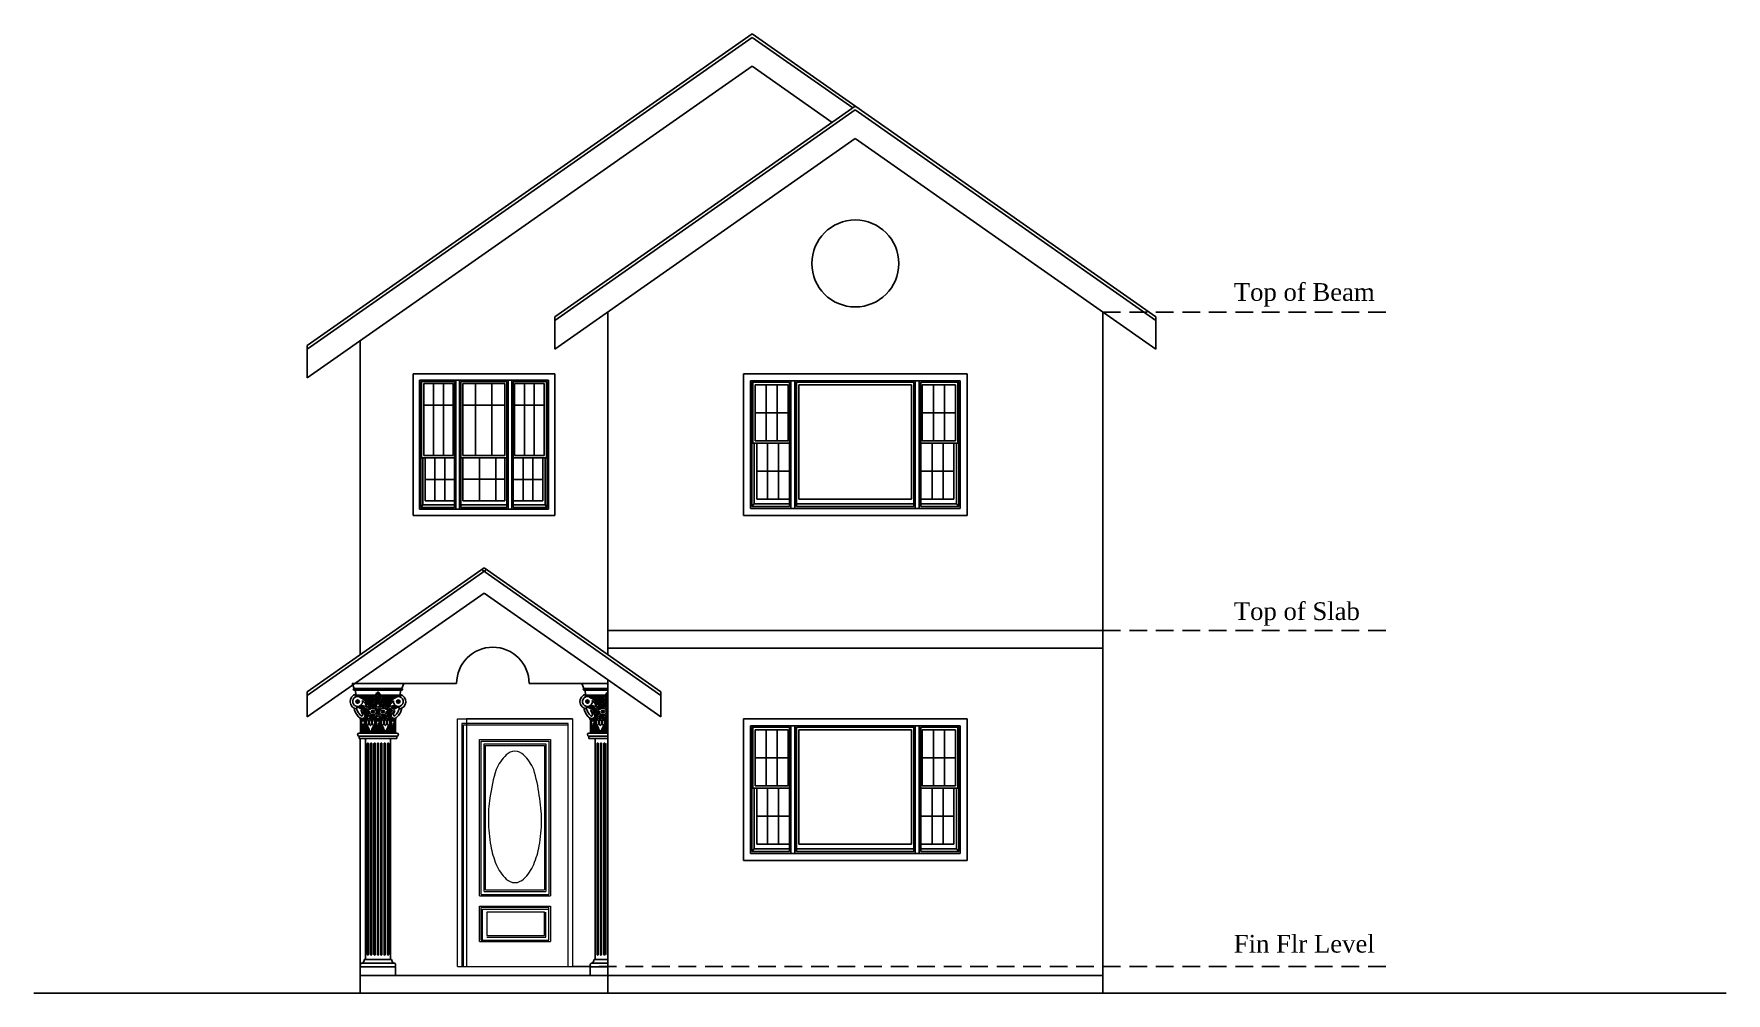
# Model space of a CAD drawing. Header units: inches. Extents: x 8172 to 11619, y -1386 to 1167.
# Drawn here: x 8172 to 8747, y 86 to 411 of the extents above; entities that cross this region are included whole.
import ezdxf

# ---------------------------------------------------------------- set-up
doc = ezdxf.new("R2010")
doc.units = ezdxf.units.IN
doc.header["$LTSCALE"] = 48
doc.header["$MEASUREMENT"] = 0
doc.linetypes.add('0', pattern=[0])
doc.linetypes.add('HIDDEN2', pattern=[0.1875, 0.125, -0.0625])
doc.layers.add('A-Door', color=3, linetype='Continuous', lineweight=13)
doc.layers.add('A-Glaz', color=92, linetype='Continuous')
doc.layers.add('SYMBOLS', color=6, linetype='Continuous')
doc.styles.get("Standard").update_dxf_attribs({"font": 'romantic.ttf'})

msp = doc.modelspace()

# ---------------------------------------------------------------- texts
at = {"char_height": 6, "attachment_point": 1}
for s, insert in [('Top of Beam', (8579.68, 326.62)), ('Top of Slab', (8579.68, 218.38)), ('Fin Flr Level', (8579.68, 105.57))]:
    msp.add_mtext_dynamic_manual_height_columns(s, width=81.687, gutter_width=1, heights=[0], dxfattribs=dict(at, insert=insert))

# ---------------------------------------------------------------- linework, layer by layer
for p, q in [((8265.23, 305.45), (8416.21, 411.16)), ((8265.23, 304.23), (8416.21, 409.94)), ((8553.23, 315.22), (8416.21, 411.16)), ((8450.36, 386.03), (8416.21, 409.94)), ((8265.23, 294.46), (8416.21, 400.18)), ((8443.39, 381.14), (8416.21, 400.18)), ((8349.23, 315.22), (8451.23, 386.64)), ((8349.23, 313.99), (8451.23, 385.42)), ((8553.23, 313.99), (8451.23, 385.42)), ((8349.23, 304.23), (8451.23, 375.65)), ((8553.23, 304.23), (8451.23, 375.65)), ((8367.23, 316.83), (8367.23, 200.64)), ((8535.23, 316.83), (8535.23, 85.83)), ((8349.23, 315.22), (8349.23, 304.23)), ((8553.23, 315.22), (8553.23, 304.23)), ((8265.23, 305.45), (8265.23, 294.46)), ((8265.23, 305.45), (8265.23, 294.46)), ((8283.23, 307.07), (8283.23, 200.64)), ((8329.8, 247.83), (8301.23, 247.83)), ((8265.23, 188.03), (8325.23, 230.05)), ((8385.23, 188.03), (8325.23, 230.05)), ((8265.23, 186.81), (8325.81, 229.23)), ((8385.23, 186.81), (8324.66, 229.23)), ((8265.23, 179.49), (8325.23, 221.5)), ((8385.23, 179.49), (8325.23, 221.5)), ((8535.23, 208.83), (8367.23, 208.83)), ((8535.23, 202.83), (8367.23, 202.83)), ((8297.99, 190.83), (8315.93, 190.83)), ((8340.54, 190.83), (8358.47, 190.83)), ((8367.23, 192.09), (8367.23, 85.83)), ((8265.23, 188.03), (8265.23, 179.49)), ((8385.23, 188.03), (8385.23, 179.49)), ((8283.23, 172.14), (8283.23, 85.83)), ((8283.23, 91.83), (8535.23, 91.83)), ((8172.45, 85.83), (8746.77, 85.83))]:
    msp.add_line(p, q)
at = {"color": 8, "linetype": 'HIDDEN2'}
for p, q in [((8535.23, 316.83), (8633.88, 316.83)), ((8535.23, 208.83), (8633.88, 208.83)), ((8355.23, 94.83), (8535.23, 94.83)), ((8535.23, 94.83), (8633.88, 94.83))]:
    msp.add_line(p, q, dxfattribs=at)
at = {"color": 4}
for p, q in [((8265.23, 305.45), (8265.23, 294.46)), ((8301.23, 247.83), (8301.23, 286.16))]:
    msp.add_line(p, q, dxfattribs=at)
msp.add_circle((8451.23, 333.3), 14.75)
msp.add_arc((8328.23, 190.83), 12.31, 0, 180)
at = {"layer": 'A-Door', "linetype": '0'}
for p, q in [((8316.23, 178.83), (8355.23, 178.83)), ((8316.23, 94.83), (8316.23, 178.83)), ((8355.23, 178.83), (8319.23, 178.83)), ((8319.23, 178.83), (8319.23, 94.83)), ((8355.23, 178.83), (8355.23, 94.83)), ((8355.23, 178.83), (8355.23, 94.83)), ((8353.73, 177.33), (8317.73, 177.33)), ((8317.73, 177.33), (8317.73, 94.83)), ((8318.23, 176.83), (8353.73, 176.83)), ((8318.23, 94.83), (8318.23, 176.83)), ((8353.73, 94.83), (8353.73, 177.33)), ((8323.73, 118.83), (8323.73, 171.83)), ((8323.73, 171.83), (8347.73, 171.83)), ((8324.23, 119.33), (8324.23, 171.33)), ((8324.23, 171.33), (8347.23, 171.33)), ((8325.23, 170.33), (8346.23, 170.33)), ((8325.23, 120.33), (8325.23, 170.33)), ((8325.73, 120.83), (8325.73, 169.83)), ((8325.73, 169.83), (8345.73, 169.83)), ((8345.73, 169.83), (8345.73, 120.83)), ((8346.23, 170.33), (8346.23, 120.33)), ((8347.23, 171.33), (8347.23, 119.33)), ((8347.73, 171.83), (8347.73, 118.83)), ((8325.73, 120.83), (8345.73, 120.83)), ((8323.73, 118.83), (8347.73, 118.83)), ((8323.73, 115.33), (8347.73, 115.33)), ((8323.73, 103.33), (8323.73, 115.33)), ((8324.23, 119.33), (8347.23, 119.33)), ((8325.23, 120.33), (8346.23, 120.33)), ((8347.73, 115.33), (8347.73, 103.33)), ((8347.23, 114.83), (8324.23, 114.83)), ((8324.23, 103.83), (8324.23, 114.83)), ((8324.73, 114.33), (8347.23, 114.33)), ((8324.73, 103.83), (8324.73, 114.33)), ((8326.23, 113.33), (8326.23, 105.33)), ((8345.73, 113.33), (8326.23, 113.33)), ((8345.73, 105.33), (8345.73, 113.33)), ((8346.23, 104.83), (8346.23, 113.33)), ((8347.23, 103.83), (8347.23, 114.83)), ((8324.23, 103.83), (8347.23, 103.83)), ((8326.23, 105.33), (8345.73, 105.33)), ((8326.23, 104.83), (8346.23, 104.83)), ((8323.73, 103.33), (8347.73, 103.33)), ((8316.23, 94.83), (8355.23, 94.83)), ((8319.23, 94.83), (8355.23, 94.83))]:
    msp.add_line(p, q, dxfattribs=at)
for centre, radius, start, end in [((8343.39, 155.67), 15.26, 134.02399, 156.80142), ((8335.73, 163.6), 4.24, 90, 134.02399), ((8335.73, 163.6), 4.24, 45.97601, 90), ((8328.07, 155.67), 15.26, 23.19859, 45.97601), ((8383.85, 144.58), 57.1, 162.56796, 172.483), ((8290.62, 146.07), 53.79, 7.2733, 16.87545), ((8361.77, 145.91), 35.07, 169.93373, 182.58568), ((8295.85, 144.33), 48.88, 0.00008, 10.06628), ((8375.62, 144.33), 48.88, 180, 190.06627), ((8295.85, 144.33), 48.88, 349.93369, 0.00001), ((8355.82, 140.82), 28.77, 190.06627, 203.19859), ((8315.65, 140.82), 28.77, 336.80142, 349.93369), ((8343.39, 135.49), 15.26, 203.19859, 225.97601), ((8328.07, 135.49), 15.26, 314.02399, 336.80142), ((8335.73, 127.57), 4.24, 225.97601, 270), ((8335.73, 127.57), 4.24, 270, 314.02399)]:
    msp.add_arc(centre, radius, start, end, dxfattribs=at)
at = {"layer": 'A-Glaz', "linetype": '0'}
for p, q in [((8301.23, 247.83), (8301.23, 295.83)), ((8301.23, 295.83), (8349.23, 295.83)), ((8303.32, 249.92), (8303.32, 293.75)), ((8303.32, 293.75), (8347.15, 293.75)), ((8303.76, 250.51), (8303.76, 293.3)), ((8315.22, 293.3), (8303.76, 293.3)), ((8304.06, 293.3), (8304.06, 267.4)), ((8315.22, 293.3), (8315.22, 250.51)), ((8315.66, 249.92), (8315.66, 293.75)), ((8316.85, 249.92), (8316.85, 293.75)), ((8317.3, 293.3), (8317.3, 250.51)), ((8317.3, 293.3), (8333.02, 293.3)), ((8333.02, 293.3), (8333.02, 250.51)), ((8333.46, 249.92), (8333.46, 293.75)), ((8334.65, 249.92), (8334.65, 293.75)), ((8335.1, 293.3), (8335.1, 250.51)), ((8335.1, 293.3), (8346.7, 293.3)), ((8346.41, 293.3), (8346.41, 267.4)), ((8346.7, 250.51), (8346.7, 293.3)), ((8347.15, 293.75), (8347.15, 249.92)), ((8349.23, 295.83), (8349.23, 247.83)), ((8413.28, 295.83), (8413.28, 247.83)), ((8413.28, 247.83), (8413.28, 295.83)), ((8413.28, 295.83), (8489.18, 295.83)), ((8415.61, 250.16), (8415.61, 293.51)), ((8415.61, 293.51), (8486.86, 293.51)), ((8416.1, 250.82), (8416.1, 293.01)), ((8428.89, 293.01), (8416.1, 293.01)), ((8416.44, 293.01), (8416.44, 272.33)), ((8428.89, 293.01), (8428.89, 250.82)), ((8429.39, 250.16), (8429.39, 293.51)), ((8430.72, 250.16), (8430.72, 293.51)), ((8431.22, 293.01), (8431.22, 250.82)), ((8431.22, 293.01), (8471.08, 293.01)), ((8471.08, 293.01), (8471.08, 250.82)), ((8471.58, 250.16), (8471.58, 293.51)), ((8472.91, 250.16), (8472.91, 293.51)), ((8473.41, 293.01), (8473.41, 250.82)), ((8473.41, 293.01), (8486.36, 293.01)), ((8486.03, 293.01), (8486.03, 272.33)), ((8486.36, 250.82), (8486.36, 293.01)), ((8486.86, 293.51), (8486.86, 250.16)), ((8489.18, 295.83), (8489.18, 247.83)), ((8304.8, 292.56), (8304.8, 268.14)), ((8304.8, 292.56), (8314.77, 292.56)), ((8308.13, 268.14), (8308.13, 292.56)), ((8311.45, 268.14), (8311.45, 292.56)), ((8314.77, 292.56), (8314.77, 268.14)), ((8318.04, 292.56), (8318.04, 268.14)), ((8318.04, 292.56), (8332.27, 292.56)), ((8322.31, 268.14), (8322.31, 292.56)), ((8327.82, 268.14), (8327.82, 292.56)), ((8332.27, 292.56), (8332.27, 268.14)), ((8334.71, 268.14), (8334.71, 292.56)), ((8335.55, 292.56), (8335.55, 268.14)), ((8345.66, 292.56), (8335.55, 292.56)), ((8338.92, 268.14), (8338.92, 292.56)), ((8342.29, 268.14), (8342.29, 292.56)), ((8345.66, 292.56), (8345.66, 268.14)), ((8417.27, 292.18), (8417.27, 273.16)), ((8417.27, 292.18), (8428.4, 292.18)), ((8420.98, 273.16), (8420.98, 292.18)), ((8424.69, 273.16), (8424.69, 292.18)), ((8428.4, 292.18), (8428.4, 273.16)), ((8432.05, 253.31), (8432.05, 292.18)), ((8432.05, 292.18), (8470.25, 292.18)), ((8470.25, 253.31), (8470.25, 292.18)), ((8473.9, 292.18), (8473.9, 273.16)), ((8485.2, 292.18), (8473.9, 292.18)), ((8477.78, 273.16), (8477.78, 292.18)), ((8481.49, 273.16), (8481.49, 292.18)), ((8485.2, 292.18), (8485.2, 273.16)), ((8304.8, 285.23), (8314.77, 285.23)), ((8318.04, 285.23), (8332.27, 285.23)), ((8345.66, 285.23), (8335.55, 285.23)), ((8417.27, 282.67), (8428.4, 282.67)), ((8485.2, 282.67), (8473.9, 282.67)), ((8416.44, 272.33), (8428.89, 272.33)), ((8416.94, 272.33), (8416.94, 251.82)), ((8428.4, 273.16), (8417.27, 273.16)), ((8417.77, 253.31), (8417.77, 272.33)), ((8421.47, 272.33), (8421.47, 253.31)), ((8425.18, 272.33), (8425.18, 253.31)), ((8473.41, 272.33), (8486.03, 272.33)), ((8473.9, 273.16), (8485.2, 273.16)), ((8477.28, 272.33), (8477.28, 253.31)), ((8480.99, 272.33), (8480.99, 253.31)), ((8484.7, 253.31), (8484.7, 272.33)), ((8485.53, 272.33), (8485.53, 251.82)), ((8304.06, 267.4), (8315.22, 267.4)), ((8304.51, 267.4), (8304.51, 251.4)), ((8314.77, 268.14), (8304.8, 268.14)), ((8305.25, 252.74), (8305.25, 267.4)), ((8308.57, 267.4), (8308.57, 252.74)), ((8311.9, 267.4), (8311.9, 252.74)), ((8317.3, 267.4), (8333.02, 267.4)), ((8332.27, 268.14), (8318.04, 268.14)), ((8318.04, 252.74), (8318.04, 267.4)), ((8323.7, 267.4), (8323.7, 252.74)), ((8329.2, 267.4), (8329.2, 252.74)), ((8332.27, 252.74), (8332.27, 267.4)), ((8334.71, 267.4), (8334.71, 252.74)), ((8335.1, 267.4), (8346.41, 267.4)), ((8335.55, 268.14), (8345.66, 268.14)), ((8338.47, 267.4), (8338.47, 252.74)), ((8341.84, 267.4), (8341.84, 252.74)), ((8345.22, 252.74), (8345.22, 267.4)), ((8345.96, 267.4), (8345.96, 251.4)), ((8305.25, 260.07), (8315.22, 260.07)), ((8318.04, 260.14), (8332.27, 260.14)), ((8345.22, 260.07), (8335.1, 260.07)), ((8417.77, 262.82), (8428.89, 262.82)), ((8484.7, 262.82), (8473.41, 262.82)), ((8305.25, 252.74), (8315.22, 252.74)), ((8318.04, 252.74), (8332.27, 252.74)), ((8345.22, 252.74), (8335.1, 252.74)), ((8417.77, 253.31), (8428.89, 253.31)), ((8432.05, 253.31), (8470.25, 253.31)), ((8484.7, 253.31), (8473.41, 253.31)), ((8301.23, 247.83), (8349.23, 247.83)), ((8303.32, 249.92), (8347.15, 249.92)), ((8303.76, 250.51), (8304.51, 251.4)), ((8303.76, 250.51), (8315.22, 250.51)), ((8315.22, 251.4), (8304.51, 251.4)), ((8333.02, 251.4), (8317.3, 251.4)), ((8317.3, 250.51), (8333.02, 250.51)), ((8335.1, 251.4), (8345.96, 251.4)), ((8346.7, 250.51), (8335.1, 250.51)), ((8346.7, 250.51), (8345.96, 251.4)), ((8413.28, 247.83), (8489.18, 247.83)), ((8415.61, 250.16), (8486.86, 250.16)), ((8416.1, 250.82), (8416.94, 251.82)), ((8416.1, 250.82), (8428.89, 250.82)), ((8428.89, 251.82), (8416.94, 251.82)), ((8471.08, 251.82), (8431.22, 251.82)), ((8431.22, 250.82), (8471.08, 250.82)), ((8473.41, 251.82), (8485.53, 251.82)), ((8486.36, 250.82), (8473.41, 250.82)), ((8486.36, 250.82), (8485.53, 251.82)), ((8413.28, 178.83), (8413.28, 130.83)), ((8413.28, 130.83), (8413.28, 178.83)), ((8413.28, 178.83), (8489.18, 178.83)), ((8489.18, 178.83), (8489.18, 130.83)), ((8415.61, 133.16), (8415.61, 176.51)), ((8415.61, 176.51), (8486.86, 176.51)), ((8416.1, 133.82), (8416.1, 176.01)), ((8428.89, 176.01), (8416.1, 176.01)), ((8416.44, 176.01), (8416.44, 155.33)), ((8417.27, 175.18), (8417.27, 156.16)), ((8417.27, 175.18), (8428.4, 175.18)), ((8420.98, 156.16), (8420.98, 175.18)), ((8424.69, 156.16), (8424.69, 175.18)), ((8428.4, 175.18), (8428.4, 156.16)), ((8428.89, 176.01), (8428.89, 133.82)), ((8429.39, 133.16), (8429.39, 176.51)), ((8430.72, 133.16), (8430.72, 176.51)), ((8431.22, 176.01), (8431.22, 133.82)), ((8431.22, 176.01), (8471.08, 176.01)), ((8432.05, 136.31), (8432.05, 175.18)), ((8432.05, 175.18), (8470.25, 175.18)), ((8470.25, 136.31), (8470.25, 175.18)), ((8471.08, 176.01), (8471.08, 133.82)), ((8471.58, 133.16), (8471.58, 176.51)), ((8472.91, 133.16), (8472.91, 176.51)), ((8473.41, 176.01), (8473.41, 133.82)), ((8473.41, 176.01), (8486.36, 176.01)), ((8473.9, 175.18), (8473.9, 156.16)), ((8485.2, 175.18), (8473.9, 175.18)), ((8477.78, 156.16), (8477.78, 175.18)), ((8481.49, 156.16), (8481.49, 175.18)), ((8485.2, 175.18), (8485.2, 156.16)), ((8486.03, 176.01), (8486.03, 155.33)), ((8486.36, 133.82), (8486.36, 176.01)), ((8486.86, 176.51), (8486.86, 133.16)), ((8417.27, 165.67), (8428.4, 165.67)), ((8485.2, 165.67), (8473.9, 165.67)), ((8416.44, 155.33), (8428.89, 155.33)), ((8416.94, 155.33), (8416.94, 134.82)), ((8428.4, 156.16), (8417.27, 156.16)), ((8417.77, 136.31), (8417.77, 155.33)), ((8421.47, 155.33), (8421.47, 136.31)), ((8425.18, 155.33), (8425.18, 136.31)), ((8473.41, 155.33), (8486.03, 155.33)), ((8473.9, 156.16), (8485.2, 156.16)), ((8477.28, 155.33), (8477.28, 136.31)), ((8480.99, 155.33), (8480.99, 136.31)), ((8484.7, 136.31), (8484.7, 155.33)), ((8485.53, 155.33), (8485.53, 134.82)), ((8417.77, 145.82), (8428.89, 145.82)), ((8484.7, 145.82), (8473.41, 145.82)), ((8415.61, 133.16), (8486.86, 133.16)), ((8416.1, 133.82), (8416.94, 134.82)), ((8416.1, 133.82), (8428.89, 133.82)), ((8428.89, 134.82), (8416.94, 134.82)), ((8417.77, 136.31), (8428.89, 136.31)), ((8471.08, 134.82), (8431.22, 134.82)), ((8431.22, 133.82), (8471.08, 133.82)), ((8432.05, 136.31), (8470.25, 136.31)), ((8484.7, 136.31), (8473.41, 136.31)), ((8473.41, 134.82), (8485.53, 134.82)), ((8486.36, 133.82), (8473.41, 133.82)), ((8486.36, 133.82), (8485.53, 134.82)), ((8413.28, 130.83), (8489.18, 130.83))]:
    msp.add_line(p, q, dxfattribs=at)
at = {"layer": 'SYMBOLS'}
for p, q in [((8280.47, 190.85), (8298, 190.85)), ((8281.14, 189.16), (8280.47, 190.85)), ((8280.47, 190.83), (8297.99, 190.83)), ((8297.32, 189.16), (8298, 190.85)), ((8358.47, 190.85), (8367.23, 190.85)), ((8359.14, 189.16), (8358.47, 190.85)), ((8358.47, 190.83), (8367.23, 190.83)), ((8281.14, 189.16), (8297.32, 189.16)), ((8281.14, 188.62), (8297.32, 188.62)), ((8281.82, 186.94), (8281.48, 188.62)), ((8281.82, 186.94), (8288.5, 186.94)), ((8281.82, 186.4), (8288.41, 186.4)), ((8283.17, 186.17), (8283.17, 186.4)), ((8283.67, 185.87), (8283.67, 186.4)), ((8284.18, 185.55), (8284.18, 186.4)), ((8284.68, 185.13), (8284.68, 186.4)), ((8285.19, 184.58), (8285.19, 186.4)), ((8285.69, 183.8), (8285.69, 186.4)), ((8286.2, 183.81), (8286.2, 186.4)), ((8286.7, 183.98), (8286.7, 186.4)), ((8287.21, 184.07), (8287.21, 186.4)), ((8287.72, 185.59), (8287.72, 186.4)), ((8288.94, 186.46), (8288.39, 186.15)), ((8288.39, 185.96), (8290.08, 185.96)), ((8288.91, 186.54), (8288.41, 186.41)), ((8288.91, 186.72), (8288.48, 186.83)), ((8288.94, 186.8), (8288.53, 187.03)), ((8289, 186.39), (8288.56, 185.96)), ((8288.99, 186.87), (8288.61, 187.25)), ((8289.06, 186.92), (8288.73, 187.5)), ((8289.07, 186.34), (8288.85, 185.96)), ((8289.15, 186.96), (8288.94, 187.75)), ((8289.15, 186.31), (8289.05, 185.96)), ((8289.32, 186.96), (8289.53, 187.75)), ((8289.32, 186.31), (8289.42, 185.96)), ((8289.4, 186.92), (8289.74, 187.49)), ((8289.4, 186.34), (8289.61, 185.96)), ((8289.47, 186.87), (8289.86, 187.25)), ((8289.47, 186.39), (8289.91, 185.96)), ((8289.53, 186.8), (8289.93, 187.03)), ((8289.53, 186.46), (8290.07, 186.15)), ((8289.56, 186.72), (8289.99, 186.84)), ((8289.56, 186.54), (8290.05, 186.41)), ((8289.96, 186.94), (8296.65, 186.94)), ((8290.05, 186.4), (8296.65, 186.4)), ((8290.75, 185.59), (8290.75, 186.4)), ((8291.26, 184.09), (8291.26, 186.4)), ((8291.76, 184), (8291.76, 186.4)), ((8292.27, 183.83), (8292.27, 186.4)), ((8292.77, 183.74), (8292.77, 186.4)), ((8293.28, 184.5), (8293.28, 186.4)), ((8293.78, 185.05), (8293.78, 186.4)), ((8294.29, 185.48), (8294.29, 186.4)), ((8294.79, 185.82), (8294.79, 186.4)), ((8295.3, 186.17), (8295.3, 186.4)), ((8296.65, 186.94), (8296.99, 188.62)), ((8359.14, 189.16), (8367.23, 189.16)), ((8359.14, 188.62), (8367.23, 188.62)), ((8359.82, 186.94), (8359.48, 188.62)), ((8359.82, 186.94), (8366.5, 186.94)), ((8359.82, 186.4), (8366.41, 186.4)), ((8361.17, 186.17), (8361.17, 186.4)), ((8361.67, 185.87), (8361.67, 186.4)), ((8362.18, 185.55), (8362.18, 186.4)), ((8362.68, 185.13), (8362.68, 186.4)), ((8363.19, 184.58), (8363.19, 186.4)), ((8363.69, 183.8), (8363.69, 186.4)), ((8364.2, 183.81), (8364.2, 186.4)), ((8364.7, 183.98), (8364.7, 186.4)), ((8365.21, 184.07), (8365.21, 186.4)), ((8365.72, 185.59), (8365.72, 186.4)), ((8366.94, 186.46), (8366.39, 186.15)), ((8366.39, 185.96), (8367.23, 185.96)), ((8366.91, 186.54), (8366.41, 186.41)), ((8366.91, 186.72), (8366.48, 186.83)), ((8366.94, 186.8), (8366.53, 187.03)), ((8367, 186.39), (8366.56, 185.96)), ((8366.99, 186.87), (8366.61, 187.25)), ((8367.06, 186.92), (8366.73, 187.5)), ((8367.07, 186.34), (8366.85, 185.96)), ((8367.15, 186.96), (8366.94, 187.75)), ((8367.15, 186.31), (8367.05, 185.96)), ((8283.17, 178.98), (8289.23, 178.98)), ((8283.33, 173.99), (8283.33, 178.57)), ((8283.5, 173.99), (8283.5, 178.1)), ((8284.85, 173.99), (8284.85, 178.23)), ((8285.02, 173.99), (8285.02, 178.62)), ((8285.49, 183.03), (8286.03, 183.03)), ((8288.39, 173.99), (8288.39, 178.57)), ((8288.56, 173.99), (8288.56, 178.1)), ((8289.23, 178.98), (8295.3, 178.98)), ((8289.91, 173.99), (8289.91, 178.23)), ((8290.08, 173.99), (8290.08, 178.62)), ((8292.43, 183.03), (8292.98, 183.03)), ((8293.45, 173.99), (8293.45, 178.57)), ((8293.61, 173.99), (8293.61, 178.1)), ((8294.96, 173.99), (8294.96, 178.23)), ((8295.13, 173.99), (8295.13, 178.62)), ((8361.17, 178.98), (8367.23, 178.98)), ((8361.33, 173.99), (8361.33, 178.57)), ((8361.5, 173.99), (8361.5, 178.1)), ((8362.85, 173.99), (8362.85, 178.23)), ((8363.02, 173.99), (8363.02, 178.62)), ((8363.49, 183.03), (8364.03, 183.03)), ((8366.39, 173.99), (8366.39, 178.57)), ((8366.56, 173.99), (8366.56, 178.1)), ((8282.83, 173.99), (8295.64, 173.99)), ((8282.83, 172.98), (8295.64, 172.98)), ((8282.83, 172.14), (8282.83, 172.98)), ((8283.67, 173.99), (8283.67, 177.57)), ((8283.84, 173.99), (8283.84, 176.93)), ((8284.01, 173.99), (8284.01, 176.1)), ((8284.35, 173.99), (8284.35, 176.51)), ((8284.51, 173.99), (8284.51, 177.22)), ((8284.68, 173.99), (8284.68, 177.77)), ((8288.73, 173.99), (8288.73, 177.57)), ((8288.9, 173.99), (8288.9, 176.93)), ((8289.06, 173.99), (8289.06, 176.1)), ((8289.4, 173.99), (8289.4, 176.51)), ((8289.57, 173.99), (8289.57, 177.22)), ((8289.74, 173.99), (8289.74, 177.77)), ((8293.78, 173.99), (8293.78, 177.57)), ((8293.95, 173.99), (8293.95, 176.93)), ((8294.12, 173.99), (8294.12, 176.1)), ((8294.46, 173.99), (8294.46, 176.51)), ((8294.63, 173.99), (8294.63, 177.22)), ((8294.79, 173.99), (8294.79, 177.77)), ((8295.64, 172.14), (8295.64, 172.98)), ((8360.83, 173.99), (8367.23, 173.99)), ((8360.83, 172.98), (8367.23, 172.98)), ((8360.83, 172.14), (8360.83, 172.98)), ((8361.67, 173.99), (8361.67, 177.57)), ((8361.84, 173.99), (8361.84, 176.93)), ((8362.01, 173.99), (8362.01, 176.1)), ((8362.35, 173.99), (8362.35, 176.51)), ((8362.51, 173.99), (8362.51, 177.22)), ((8362.68, 173.99), (8362.68, 177.77)), ((8366.73, 173.99), (8366.73, 177.57)), ((8366.9, 173.99), (8366.9, 176.93)), ((8367.06, 173.99), (8367.06, 176.1)), ((8282.83, 172.14), (8295.64, 172.14)), ((8284.95, 97.23), (8284.95, 172.14)), ((8285.59, 98.91), (8285.59, 170.45)), ((8286, 98.91), (8286, 170.45)), ((8286.74, 98.91), (8286.74, 170.45)), ((8287.14, 98.91), (8287.14, 170.45)), ((8287.88, 98.91), (8287.88, 170.45)), ((8288.29, 98.91), (8288.29, 170.45)), ((8289.03, 98.91), (8289.03, 170.45)), ((8289.43, 98.91), (8289.43, 170.45)), ((8290.18, 98.91), (8290.18, 170.45)), ((8290.58, 98.91), (8290.58, 170.45)), ((8291.32, 98.91), (8291.32, 170.45)), ((8291.73, 98.91), (8291.73, 170.45)), ((8292.47, 98.91), (8292.47, 170.45)), ((8292.87, 98.91), (8292.87, 170.45)), ((8293.51, 97.23), (8293.51, 172.14)), ((8360.83, 172.14), (8367.23, 172.14)), ((8362.95, 97.23), (8362.95, 172.14)), ((8363.59, 98.91), (8363.59, 170.45)), ((8364, 98.91), (8364, 170.45)), ((8364.74, 98.91), (8364.74, 170.45)), ((8365.14, 98.91), (8365.14, 170.45)), ((8365.88, 98.91), (8365.88, 170.45)), ((8366.29, 98.91), (8366.29, 170.45)), ((8367.03, 98.91), (8367.03, 170.45)), ((8283.23, 94.7), (8295.23, 94.7)), ((8283.23, 91.83), (8283.23, 94.7)), ((8283.91, 96.05), (8294.56, 96.05)), ((8284.58, 97.23), (8284.58, 97.28)), ((8284.58, 97.23), (8293.88, 97.23)), ((8295.23, 91.83), (8295.23, 94.7)), ((8361.23, 94.7), (8367.23, 94.7)), ((8361.23, 91.83), (8361.23, 94.7)), ((8361.91, 96.05), (8367.23, 96.05)), ((8362.58, 97.23), (8362.58, 97.28)), ((8362.58, 97.23), (8367.23, 97.23)), ((8283.23, 91.83), (8295.23, 91.83)), ((8361.23, 91.83), (8373.23, 91.83))]:
    msp.add_line(p, q, dxfattribs=at)
for points in [[(8290.08, 185.96, 0.044934), (8290.01, 186.74, 0.058445), (8289.83, 187.32, 0.100481), (8289.51, 187.77, 0.191565), (8289.23, 187.88, 0.191565), (8288.96, 187.77, 0.100481), (8288.64, 187.32, 0.058445), (8288.46, 186.74, 0.044934), (8288.39, 185.96, 0.044934)], [(8289.73, 183.18, 0.025329), (8289.7, 183.47, 0.056458), (8289.59, 183.83, 0.099038), (8289.4, 184.11, 0.196967), (8289.23, 184.18, 0.196967), (8289.07, 184.11, 0.099038), (8288.88, 183.83, 0.056458), (8288.77, 183.47, 0.025329), (8288.73, 183.18, 0.043135)], [(8289.6, 185.49, 0.057994), (8289.23, 185.53, 0.057994), (8288.87, 185.49, 0.099038)], [(8289.35, 185.19, 0.023937), (8289.23, 185.19, 0.023937), (8289.11, 185.19, 0.099038)], [(8289.25, 184.52, 0.008103), (8289.23, 184.52, 0.008103), (8289.21, 184.52, 0.099038)], [(8289.24, 184.86, 0.002861), (8289.23, 184.86, 0.002861), (8289.22, 184.86, 0.099038)], [(8367.23, 187.88, 0.191565), (8366.96, 187.77, 0.100481), (8366.64, 187.32, 0.058445), (8366.46, 186.74, 0.044934), (8366.39, 185.96)], [(8367.23, 184.18, 0.196967), (8367.07, 184.11, 0.099038), (8366.88, 183.83, 0.056458), (8366.77, 183.47, 0.025329), (8366.73, 183.18)], [(8367.23, 185.53, 0.057994), (8366.87, 185.49)], [(8367.35, 185.19, 0.023937), (8367.23, 185.19, 0.023937), (8367.11, 185.19, 0.099038)], [(8367.25, 184.52, 0.008103), (8367.23, 184.52, 0.008103), (8367.21, 184.52, 0.099038)], [(8367.24, 184.86, 0.002861), (8367.23, 184.86, 0.002861), (8367.22, 184.86, 0.099038)], [(8281.16, 182.47, 0.050627), (8281.22, 182.01, 0.04303), (8281.44, 181.37, 0.031759), (8281.81, 180.63, 0.031759), (8282.27, 179.95, 0.04303), (8282.73, 179.45, 0.085396), (8283.38, 179.04, 0.237053), (8284.32, 179.1, 0.237053), (8284.83, 179.89, 0.028544), (8284.84, 180.15, 0.04303)], [(8282.32, 182.84, 0.005911), (8282.29, 182.85, 0.237053), (8282.11, 182.84, 0.237053), (8282.01, 182.69, 0.085396), (8282.04, 182.21, 0.04303), (8282.21, 181.7, 0.031759), (8282.53, 181.06, 0.031759), (8282.94, 180.47, 0.04303), (8283.3, 180.08, 0.085396), (8283.71, 179.82, 0.237053), (8283.89, 179.83, 0.237053), (8283.99, 179.98, 0.085396), (8283.96, 180.46, 0.04303), (8283.79, 180.97, 0.031759), (8283.46, 181.61, 0.031759)], [(8283.46, 181.61, 0.005865), (8283.39, 181.72, 0.04303)], [(8287.45, 183.75, 0.004464), (8287.44, 183.7, 0.010398), (8287.41, 183.53, 0.043135)], [(8287.79, 183.75, 0.01039), (8287.77, 183.64, 0.007903), (8287.75, 183.52, 0.043135)], [(8288.13, 183.7, 0.013024), (8288.11, 183.58, 0.008637), (8288.09, 183.46, 0.043135)], [(8288.49, 183.73, 0.026642), (8288.44, 183.53, 0.013708), (8288.41, 183.35, 0.043135)], [(8288.72, 181.26, 0.001502), (8288.73, 181.25, 0.149566)], [(8289.74, 181.25, 0.001502), (8289.74, 181.26, 0.099038)], [(8290.05, 183.35, 0.013708), (8290.03, 183.53, 0.026642), (8289.98, 183.73, 0.099038)], [(8290.38, 183.46, 0.008637), (8290.36, 183.58, 0.013024), (8290.34, 183.7, 0.099038)], [(8290.71, 183.52, 0.007903), (8290.69, 183.64, 0.011126), (8290.67, 183.76, 0.099038)], [(8291.05, 183.53, 0.010398), (8291.02, 183.7, 0.005495), (8291.01, 183.76, 0.099038)], [(8293.67, 180.2, 0.031749), (8293.69, 179.92, 0.232303), (8294.2, 179.15, 0.232303), (8295.13, 179.09, 0.087239), (8295.77, 179.49, 0.04451), (8296.22, 179.98, 0.032957), (8296.66, 180.65, 0.032957), (8297.02, 181.37, 0.04451), (8297.22, 182, 0.051442), (8297.27, 182.45, 0.232303)], [(8295, 181.61, 0.032957), (8294.7, 180.99, 0.04451), (8294.54, 180.5, 0.087239), (8294.52, 180.03, 0.232303), (8294.62, 179.88, 0.232303), (8294.81, 179.87, 0.087239), (8295.2, 180.12, 0.04451), (8295.55, 180.49, 0.032957), (8295.94, 181.07, 0.032957), (8296.24, 181.69, 0.04451), (8296.4, 182.18, 0.087239), (8296.41, 182.65, 0.232303), (8296.31, 182.8, 0.232303), (8296.13, 182.81, 0.087239)], [(8295.04, 181.67, 0.003583), (8295, 181.61, 0.032957)], [(8359.16, 182.47, 0.050627), (8359.22, 182.01, 0.04303), (8359.44, 181.37, 0.031759), (8359.81, 180.63, 0.031759), (8360.27, 179.95, 0.04303), (8360.73, 179.45, 0.085396), (8361.38, 179.04, 0.237053), (8362.32, 179.1, 0.237053), (8362.83, 179.89, 0.028544), (8362.84, 180.15, 0.04303)], [(8360.32, 182.84, 0.005911), (8360.29, 182.85, 0.237053), (8360.11, 182.84, 0.237053), (8360.01, 182.69, 0.085396), (8360.04, 182.21, 0.04303), (8360.21, 181.7, 0.031759), (8360.53, 181.06, 0.031759), (8360.94, 180.47, 0.04303), (8361.3, 180.08, 0.085396), (8361.71, 179.82, 0.237053), (8361.89, 179.83, 0.237053), (8361.99, 179.98, 0.085396), (8361.96, 180.46, 0.04303), (8361.79, 180.97, 0.031759), (8361.46, 181.61, 0.031759)], [(8361.46, 181.61, 0.005865), (8361.39, 181.72, 0.04303)], [(8365.45, 183.75, 0.004464), (8365.44, 183.7, 0.010398), (8365.41, 183.53, 0.043135)], [(8365.79, 183.75, 0.01039), (8365.77, 183.64, 0.007903), (8365.75, 183.52, 0.043135)], [(8366.13, 183.7, 0.013024), (8366.11, 183.58, 0.008637), (8366.09, 183.46, 0.043135)], [(8366.49, 183.73, 0.026642), (8366.44, 183.53, 0.013708), (8366.41, 183.35, 0.043135)], [(8366.72, 181.26, 0.001502), (8366.73, 181.25, 0.149566)], [(8367.74, 181.25, 0.001502), (8367.74, 181.26, 0.099038)]]:
    msp.add_lwpolyline(points, format="xyb", dxfattribs=at)
for points in [[(8285.26, 177.63, 0.041149), (8285.3, 177.22, 0.05422), (8285.38, 176.92, 0.097238), (8285.54, 176.68, 0.203203), (8285.67, 176.62, 0.203203), (8285.8, 176.68, 0.097238), (8285.96, 176.92, 0.05422), (8286.04, 177.22, 0.041149), (8286.07, 177.63, 0.041149), (8286.04, 178.04, 0.05422), (8285.96, 178.35, 0.097238), (8285.8, 178.59, 0.203203), (8285.67, 178.64, 0.203203), (8285.54, 178.59, 0.097238), (8285.38, 178.35, 0.05422), (8285.3, 178.04, 0.041149)], [(8286.3, 177.63, 0.041149), (8286.33, 177.22, 0.05422), (8286.42, 176.92, 0.097238), (8286.57, 176.68, 0.203203), (8286.7, 176.62, 0.203203), (8286.83, 176.68, 0.097238), (8286.99, 176.92, 0.05422), (8287.08, 177.22, 0.041149), (8287.11, 177.63, 0.041149), (8287.08, 178.04, 0.05422), (8286.99, 178.35, 0.097238), (8286.83, 178.59, 0.203203), (8286.7, 178.64, 0.203203), (8286.57, 178.59, 0.097238), (8286.42, 178.35, 0.05422), (8286.33, 178.04, 0.041149)], [(8287.31, 177.63, 0.041149), (8287.34, 177.22, 0.05422), (8287.43, 176.92, 0.097238), (8287.59, 176.68, 0.203203), (8287.72, 176.62, 0.203203), (8287.85, 176.68, 0.097238), (8288, 176.92, 0.05422), (8288.09, 177.22, 0.041149), (8288.12, 177.63, 0.041149), (8288.09, 178.04, 0.05422), (8288, 178.35, 0.097238), (8287.85, 178.59, 0.203203), (8287.72, 178.64, 0.203203), (8287.59, 178.59, 0.097238), (8287.43, 178.35, 0.05422), (8287.34, 178.04, 0.041149)], [(8290.32, 177.63, 0.041149), (8290.35, 177.22, 0.05422), (8290.44, 176.92, 0.097238), (8290.59, 176.68, 0.203203), (8290.72, 176.62, 0.203203), (8290.85, 176.68, 0.097238), (8291.01, 176.92, 0.05422), (8291.09, 177.22, 0.041149), (8291.13, 177.63, 0.041149), (8291.09, 178.04, 0.05422), (8291.01, 178.35, 0.097238), (8290.85, 178.59, 0.203203), (8290.72, 178.64, 0.203203), (8290.59, 178.59, 0.097238), (8290.44, 178.35, 0.05422), (8290.35, 178.04, 0.041149)], [(8291.36, 177.63, 0.041149), (8291.39, 177.22, 0.05422), (8291.47, 176.92, 0.097238), (8291.63, 176.68, 0.203203), (8291.76, 176.62, 0.203203), (8291.89, 176.68, 0.097238), (8292.05, 176.92, 0.05422), (8292.13, 177.22, 0.041149), (8292.17, 177.63, 0.041149), (8292.13, 178.04, 0.05422), (8292.05, 178.35, 0.097238), (8291.89, 178.59, 0.203203), (8291.76, 178.64, 0.203203), (8291.63, 178.59, 0.097238), (8291.47, 178.35, 0.05422), (8291.39, 178.04, 0.041149)], [(8292.36, 177.63, 0.041149), (8292.4, 177.22, 0.05422), (8292.48, 176.92, 0.097238), (8292.64, 176.68, 0.203203), (8292.77, 176.62, 0.203203), (8292.9, 176.68, 0.097238), (8293.05, 176.92, 0.05422), (8293.14, 177.22, 0.041149), (8293.17, 177.63, 0.041149), (8293.14, 178.04, 0.05422), (8293.05, 178.35, 0.097238), (8292.9, 178.59, 0.203203), (8292.77, 178.64, 0.203203), (8292.64, 178.59, 0.097238), (8292.48, 178.35, 0.05422), (8292.4, 178.04, 0.041149)], [(8363.26, 177.63, 0.041149), (8363.3, 177.22, 0.05422), (8363.38, 176.92, 0.097238), (8363.54, 176.68, 0.203203), (8363.67, 176.62, 0.203203), (8363.8, 176.68, 0.097238), (8363.96, 176.92, 0.05422), (8364.04, 177.22, 0.041149), (8364.07, 177.63, 0.041149), (8364.04, 178.04, 0.05422), (8363.96, 178.35, 0.097238), (8363.8, 178.59, 0.203203), (8363.67, 178.64, 0.203203), (8363.54, 178.59, 0.097238), (8363.38, 178.35, 0.05422), (8363.3, 178.04, 0.041149)], [(8364.3, 177.63, 0.041149), (8364.33, 177.22, 0.05422), (8364.42, 176.92, 0.097238), (8364.57, 176.68, 0.203203), (8364.7, 176.62, 0.203203), (8364.83, 176.68, 0.097238), (8364.99, 176.92, 0.05422), (8365.08, 177.22, 0.041149), (8365.11, 177.63, 0.041149), (8365.08, 178.04, 0.05422), (8364.99, 178.35, 0.097238), (8364.83, 178.59, 0.203203), (8364.7, 178.64, 0.203203), (8364.57, 178.59, 0.097238), (8364.42, 178.35, 0.05422), (8364.33, 178.04, 0.041149)], [(8365.31, 177.63, 0.041149), (8365.34, 177.22, 0.05422), (8365.43, 176.92, 0.097238), (8365.59, 176.68, 0.203203), (8365.72, 176.62, 0.203203), (8365.85, 176.68, 0.097238), (8366, 176.92, 0.05422), (8366.09, 177.22, 0.041149), (8366.12, 177.63, 0.041149), (8366.09, 178.04, 0.05422), (8366, 178.35, 0.097238), (8365.85, 178.59, 0.203203), (8365.72, 178.64, 0.203203), (8365.59, 178.59, 0.097238), (8365.43, 178.35, 0.05422), (8365.34, 178.04, 0.041149)]]:
    msp.add_lwpolyline(points, format="xyb", close=True, dxfattribs=at)
for centre, radius in [((8282.32, 184.71), 0.59), ((8282.32, 184.68), 0.253), ((8288.22, 184.71), 0.674), ((8288.22, 184.68), 0.341), ((8289.23, 186.63), 0.337), ((8290.24, 184.71), 0.674), ((8290.24, 184.68), 0.313), ((8296.14, 184.71), 0.59), ((8296.14, 184.68), 0.253), ((8360.32, 184.71), 0.59), ((8360.32, 184.68), 0.253), ((8366.22, 184.71), 0.674), ((8366.22, 184.68), 0.341), ((8287.55, 181.34), 0.506), ((8287.55, 181.34), 0.253), ((8290.92, 181.34), 0.506), ((8290.92, 181.34), 0.253), ((8365.55, 181.34), 0.506), ((8365.55, 181.34), 0.253)]:
    msp.add_circle(centre, radius, dxfattribs=at)
for centre, radius, start, end in [((8282.32, 184.71), 2.53, 102.65845, 263.67455), ((8282.32, 184.71), 1.69, 51.08949, 12.34541), ((8281.14, 188.89), 0.27, 90, 270), ((8281.82, 186.67), 0.27, 90, 270), ((8281.14, 181.38), 5.16, 25.70522, 64.29564), ((8281.14, 181.38), 4.65, 20.77556, 52.60934), ((8287.61, 180.42), 3.67, 92.87463, 119.66645), ((8288.22, 184.71), 1.01, 253.72213, 217.94995), ((8290.24, 184.71), 1.01, 322.8977, 287.95097), ((8290.9, 180.58), 3.52, 59.25378, 87.4962), ((8297.64, 181.03), 5.58, 118.6287, 158.9789), ((8297.64, 181.03), 5.07, 128.53367, 156.76597), ((8296.14, 184.71), 1.69, 170.42383, 134.19705), ((8296.14, 184.71), 2.53, 275.81089, 77.34155), ((8296.65, 186.67), 0.27, 270, 90), ((8297.32, 188.89), 0.27, 270, 90), ((8360.32, 184.71), 2.53, 102.65845, 263.67455), ((8360.32, 184.71), 1.69, 51.08949, 12.34541), ((8359.14, 188.89), 0.27, 90, 270), ((8359.82, 186.67), 0.27, 90, 270), ((8359.14, 181.38), 5.16, 25.70522, 64.29564), ((8359.14, 181.38), 4.65, 20.77556, 52.60934), ((8365.61, 180.42), 3.67, 92.87463, 119.66645), ((8366.22, 184.71), 1.01, 253.72213, 217.94995), ((8367.23, 186.63), 0.337, 90, 270), ((8280.72, 177.82), 5.27, 31.0049, 73.37911), ((8280.72, 177.82), 5.77, 45.05338, 67.28412), ((8283.92, 178.45), 4.85, 70.71533, 99.40313), ((8283.02, 177.83), 1.16, 7.05929, 82.94071), ((8271.63, 174.04), 12.55, 359.75841, 23.1591), ((8280.72, 177.82), 4.73, 22.05362, 55.59705), ((8280.72, 177.82), 6.28, 45.54775, 60.66287), ((8293.98, 174.6), 9.82, 153.52154, 183.56096), ((8285.35, 177.81), 1.18, 97.69312, 172.30688), ((8287.99, 179.67), 3.9, 110.86644, 152.58916), ((8287.99, 179.67), 3.39, 110.86644, 156.06406), ((8287.99, 179.67), 2.89, 110.86644, 193.78254), ((8287.99, 179.67), 2.38, 132.92004, 196.78859), ((8287.55, 181.34), 2.19, 211.1431, 320.28486), ((8287.61, 180.42), 3.33, 84.32212, 120.25977), ((8281.14, 181.38), 5.16, 18.65877, 21.93799), ((8287.55, 181.34), 1.69, 196.48664, 119.70376), ((8287.55, 181.34), 1.18, 176.54034, 119.70376), ((8287.55, 181.34), 2.19, 39.71514, 119.70376), ((8276.68, 174.04), 12.55, 359.75841, 23.1591), ((8288.08, 177.83), 1.16, 7.05929, 82.94071), ((8299.03, 174.6), 9.82, 153.52154, 183.56096), ((8290.92, 181.34), 2.19, 60.09055, 140.28486), ((8290.92, 181.34), 1.69, 60.09055, 343.44264), ((8290.92, 181.34), 2.19, 219.71514, 328.81118), ((8290.4, 177.81), 1.18, 97.69312, 172.30688), ((8290.92, 181.34), 1.18, 60.09055, 3.36158), ((8290.9, 180.58), 3.19, 58.73597, 96.13864), ((8290.47, 179.67), 2.89, 346.28613, 68.99655), ((8290.47, 179.67), 3.39, 23.63139, 68.99655), ((8290.47, 179.67), 3.9, 27.12174, 68.99655), ((8290.47, 179.67), 2.38, 343.29989, 47.01868), ((8294.54, 178.69), 4.62, 80.48582, 109.64093), ((8297.76, 177.77), 5.29, 107.55675, 148.77259), ((8293.13, 177.83), 1.16, 7.05929, 82.94071), ((8281.74, 174.04), 12.55, 359.75841, 23.1591), ((8297.76, 177.77), 6.31, 118.643, 134.2677), ((8297.76, 177.77), 4.75, 124.8664, 157.71414), ((8297.76, 177.77), 5.8, 112.42771, 134.76943), ((8304.09, 174.6), 9.82, 153.52154, 183.56096), ((8295.46, 177.81), 1.18, 97.69312, 172.30688), ((8358.72, 177.82), 5.27, 31.0049, 73.37911), ((8358.72, 177.82), 5.77, 45.05338, 67.28412), ((8361.92, 178.45), 4.85, 70.71533, 99.40313), ((8361.02, 177.83), 1.16, 7.05929, 82.94071), ((8349.63, 174.04), 12.55, 359.75841, 23.1591), ((8358.72, 177.82), 4.73, 22.05362, 55.59705), ((8358.72, 177.82), 6.28, 45.54775, 60.66287), ((8371.98, 174.6), 9.82, 153.52154, 183.56096), ((8363.35, 177.81), 1.18, 97.69312, 172.30688), ((8365.99, 179.67), 3.9, 110.86644, 152.58916), ((8365.99, 179.67), 3.39, 110.86644, 156.06406), ((8365.99, 179.67), 2.89, 110.86644, 193.78254), ((8365.99, 179.67), 2.38, 132.92004, 196.78859), ((8365.55, 181.34), 2.19, 211.1431, 320.28486), ((8365.61, 180.42), 3.33, 84.32212, 120.25977), ((8359.14, 181.38), 5.16, 18.65877, 21.93799), ((8365.55, 181.34), 1.69, 196.48664, 119.70376), ((8365.55, 181.34), 1.18, 176.54034, 119.70376), ((8365.55, 181.34), 2.19, 39.71514, 119.70376), ((8354.68, 174.04), 12.55, 359.75841, 23.1591), ((8366.08, 177.83), 1.16, 7.05929, 82.94071), ((8282.83, 173.49), 0.506, 90, 270), ((8276.89, 171.28), 10.18, 15.41588, 37.01211), ((8276.89, 171.28), 9.78, 16.07048, 33.74277), ((8276.89, 171.28), 9.37, 16.78402, 29.83958), ((8276.89, 171.28), 8.97, 17.56498, 24.96844), ((8297.84, 170.61), 11.64, 144.30187, 163.1207), ((8297.84, 170.61), 11.23, 147.28234, 162.49365), ((8297.84, 170.61), 10.83, 150.78218, 161.81733), ((8297.84, 170.61), 10.42, 155.04442, 161.08558), ((8280.38, 170.49), 11.91, 17.10833, 35.4934), ((8280.38, 170.49), 11.5, 17.72965, 32.56107), ((8280.38, 170.49), 11.1, 18.39867, 29.12713), ((8280.38, 170.49), 10.69, 19.12123, 24.9617), ((8299.99, 172.1), 8.44, 140.78335, 167.01692), ((8299.99, 172.1), 8.04, 144.46472, 166.3511), ((8299.99, 172.1), 8.04, 144.46472, 166.3511), ((8299.99, 172.1), 7.63, 148.96902, 165.6125), ((8299.99, 172.1), 7.23, 154.80275, 164.78834), ((8295.64, 173.49), 0.506, 270, 90), ((8360.83, 173.49), 0.506, 90, 270), ((8354.89, 171.28), 10.18, 15.41588, 37.01211), ((8354.89, 171.28), 9.78, 16.07048, 33.74277), ((8354.89, 171.28), 9.37, 16.78402, 29.83958), ((8354.89, 171.28), 8.97, 17.56498, 24.96844), ((8375.84, 170.61), 11.64, 144.30187, 163.1207), ((8375.84, 170.61), 11.23, 147.28234, 162.49365), ((8375.84, 170.61), 10.83, 150.78218, 161.81733), ((8375.84, 170.61), 10.42, 155.04442, 161.08558), ((8285.79, 170.45), 0.202, 0, 180), ((8286.94, 170.45), 0.202, 0, 180), ((8288.09, 170.45), 0.202, 0, 180), ((8289.23, 170.45), 0.202, 0, 180), ((8290.38, 170.45), 0.202, 0, 180), ((8291.52, 170.45), 0.202, 0, 180), ((8292.67, 170.45), 0.202, 0, 180), ((8363.79, 170.45), 0.202, 0, 180), ((8364.94, 170.45), 0.202, 0, 180), ((8366.09, 170.45), 0.202, 0, 180), ((8367.23, 170.45), 0.202, 90, 180), ((8285.79, 98.91), 0.202, 180, 0), ((8286.94, 98.91), 0.202, 180, 0), ((8288.09, 98.91), 0.202, 180, 0), ((8289.23, 98.91), 0.202, 180, 0), ((8290.38, 98.91), 0.202, 180, 0), ((8291.52, 98.91), 0.202, 180, 0), ((8292.67, 98.91), 0.202, 180, 0), ((8363.79, 98.91), 0.202, 180, 0), ((8364.94, 98.91), 0.202, 180, 0), ((8366.09, 98.91), 0.202, 180, 0), ((8367.23, 98.91), 0.202, 180, 270), ((8283.91, 95.37), 0.674, 90, 270), ((8283.17, 97.25), 1.41, 301.54631, 358.96393), ((8295.3, 97.25), 1.41, 181.03607, 238.45369), ((8294.56, 95.37), 0.674, 270, 90), ((8361.91, 95.37), 0.674, 90, 270), ((8361.17, 97.25), 1.41, 301.54631, 358.96393)]:
    msp.add_arc(centre, radius, start, end, dxfattribs=at)

msp.set_redraw_order([(e.dxf.handle, doc.entitydb.next_handle()) for e in msp.query("TEXT MTEXT ATTDEF DIMENSION ARC_DIMENSION")])  # texts and dimensions are drawn at this point

doc.saveas('drawing.dxf')
